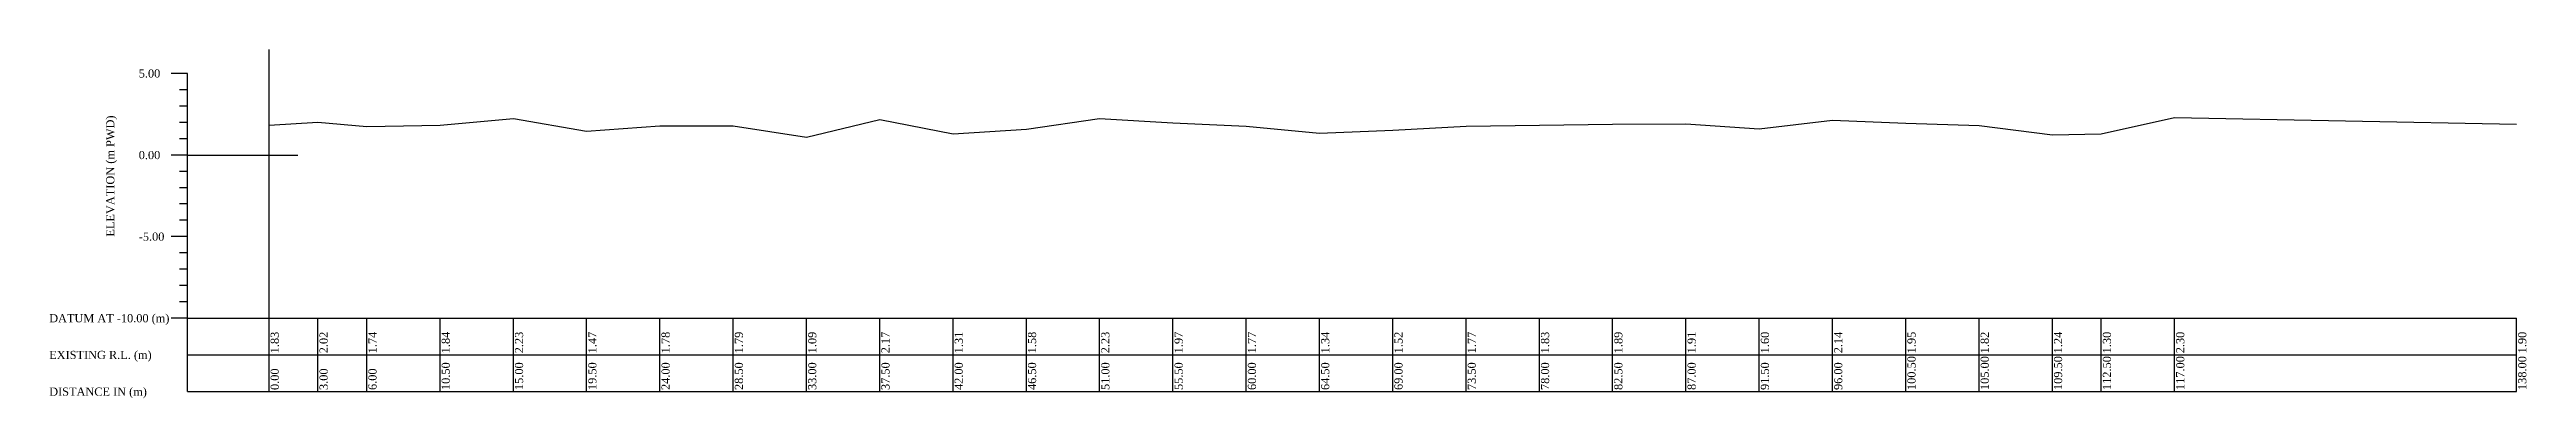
# Model space of a CAD drawing. Header units: metres. Extents: x -148477 to 168932, y -55673 to -2736.
# Drawn here: x -13441.5 to -13289.4, y -18040.1 to -18018.8 of the extents above; entities that cross this region are included whole.
import ezdxf

# ---------------------------------------------------------------- set-up
doc = ezdxf.new("R2010")
doc.units = ezdxf.units.M
doc.styles.add('liza', font='times.ttf', dxfattribs={"height": 2})

msp = doc.modelspace()

# ---------------------------------------------------------------- texts
at = {"color": 6, "linetype": 'Continuous', "lineweight": -3, "ltscale": 0.5, "char_height": 0.5, "attachment_point": 1, "style": 'liza'}
for s, insert, width in [('5.00', (-13436.0124, -18019.9691), 2), ('0.00', (-13436.0124, -18024.9691), 2), ('-5.00', (-13436.0124, -18029.9691), 2), ('DATUM AT -10.00 (m)', (-13441.5124, -18034.9691), 7.5), ('EXISTING R.L. (m)', (-13441.5124, -18037.2191), 7.5), ('DISTANCE IN (m)', (-13441.5124, -18039.4691), 7.5)]:
    msp.add_mtext(s, dxfattribs=dict(at, insert=insert, width=width))
at = {"color": 6, "linetype": 'Continuous', "lineweight": -3, "ltscale": 0.5, "char_height": 0.5, "attachment_point": 1, "rotation": 90, "style": 'liza'}
for s, insert, width in [('ELEVATION (m PWD)', (-13438.0124, -18030.2191), 10), ('1.83', (-13427.9124, -18037.3691), 2.15), ('2.02', (-13424.9124, -18037.3691), 2.15), ('1.74', (-13421.9124, -18037.3691), 2.15), ('1.84', (-13417.4124, -18037.3691), 2.15), ('2.23', (-13412.9124, -18037.3691), 2.15), ('1.47', (-13408.4124, -18037.3691), 2.15), ('1.78', (-13403.9124, -18037.3691), 2.15), ('1.79', (-13399.4124, -18037.3691), 2.15), ('1.09', (-13394.9124, -18037.3691), 2.15), ('2.17', (-13390.4124, -18037.3691), 2.15), ('1.31', (-13385.9124, -18037.3691), 2.15), ('1.58', (-13381.4124, -18037.3691), 2.15), ('2.23', (-13376.9124, -18037.3691), 2.15), ('1.97', (-13372.4124, -18037.3691), 2.15), ('1.77', (-13367.9124, -18037.3691), 2.15), ('1.34', (-13363.4124, -18037.3691), 2.15), ('1.52', (-13358.9124, -18037.3691), 2.15), ('1.77', (-13354.4124, -18037.3691), 2.15), ('1.83', (-13349.9124, -18037.3691), 2.15), ('1.89', (-13345.4124, -18037.3691), 2.15), ('1.91', (-13340.9124, -18037.3691), 2.15), ('1.60', (-13336.4124, -18037.3691), 2.15), ('2.14', (-13331.9124, -18037.3691), 2.15), ('1.95', (-13327.4124, -18037.3691), 2.15), ('1.82', (-13322.9124, -18037.3691), 2.15), ('1.24', (-13318.4124, -18037.3691), 2.15), ('1.30', (-13315.4124, -18037.3691), 2.15), ('2.30', (-13310.9124, -18037.3691), 2.15), ('1.90', (-13289.9124, -18037.3691), 2.15), ('100.50', (-13327.4124, -18039.6191), 2.15), ('105.00', (-13322.9124, -18039.6191), 2.15), ('109.50', (-13318.4124, -18039.6191), 2.15), ('112.50', (-13315.4124, -18039.6191), 2.15), ('117.00', (-13310.9124, -18039.6191), 2.15), ('138.00', (-13289.9124, -18039.6191), 2.15), ('0.00', (-13427.9124, -18039.6191), 2.15), ('3.00', (-13424.9124, -18039.6191), 2.15), ('6.00', (-13421.9124, -18039.6191), 2.15), ('10.50', (-13417.4124, -18039.6191), 2.15), ('15.00', (-13412.9124, -18039.6191), 2.15), ('19.50', (-13408.4124, -18039.6191), 2.15), ('24.00', (-13403.9124, -18039.6191), 2.15), ('28.50', (-13399.4124, -18039.6191), 2.15), ('33.00', (-13394.9124, -18039.6191), 2.15), ('37.50', (-13390.4124, -18039.6191), 2.15), ('42.00', (-13385.9124, -18039.6191), 2.15), ('46.50', (-13381.4124, -18039.6191), 2.15), ('51.00', (-13376.9124, -18039.6191), 2.15), ('55.50', (-13372.4124, -18039.6191), 2.15), ('60.00', (-13367.9124, -18039.6191), 2.15), ('64.50', (-13363.4124, -18039.6191), 2.15), ('69.00', (-13358.9124, -18039.6191), 2.15), ('73.50', (-13354.4124, -18039.6191), 2.15), ('78.00', (-13349.9124, -18039.6191), 2.15), ('82.50', (-13345.4124, -18039.6191), 2.15), ('87.00', (-13340.9124, -18039.6191), 2.15), ('91.50', (-13336.4124, -18039.6191), 2.15), ('96.00', (-13331.9124, -18039.6191), 2.15)]:
    msp.add_mtext(s, dxfattribs=dict(at, insert=insert, width=width))

# ---------------------------------------------------------------- linework, layer by layer
at = {"color": 6, "linetype": 'Continuous', "lineweight": -3, "ltscale": 0.5}
for p, q in [((-13428.0124, -18035.2191), (-13428.0124, -18018.7589)), ((-13433.0124, -18020.2191), (-13434.0124, -18020.2191)), ((-13433.0124, -18039.7191), (-13433.0124, -18020.2191)), ((-13433.0124, -18021.2191), (-13433.5124, -18021.2191)), ((-13433.0124, -18022.2191), (-13433.5124, -18022.2191)), ((-13433.0124, -18023.2191), (-13433.5124, -18023.2191)), ((-13433.0124, -18025.2191), (-13434.0124, -18025.2191)), ((-13433.0124, -18024.2191), (-13433.5124, -18024.2191)), ((-13433.0124, -18025.2191), (-13426.2548, -18025.2191)), ((-13433.0124, -18026.2191), (-13433.5124, -18026.2191)), ((-13433.0124, -18027.2191), (-13433.5124, -18027.2191)), ((-13433.0124, -18028.2191), (-13433.5124, -18028.2191)), ((-13433.0124, -18029.2191), (-13433.5124, -18029.2191)), ((-13433.0124, -18030.2191), (-13434.0124, -18030.2191)), ((-13433.0124, -18031.2191), (-13433.5124, -18031.2191)), ((-13433.0124, -18032.2191), (-13433.5124, -18032.2191)), ((-13433.0124, -18033.2191), (-13433.5124, -18033.2191)), ((-13433.0124, -18034.2191), (-13433.5124, -18034.2191)), ((-13433.0124, -18035.2191), (-13434.0124, -18035.2191)), ((-13433.0124, -18035.2191), (-13290.0124, -18035.2191)), ((-13428.0124, -18039.7191), (-13428.0124, -18035.2191)), ((-13425.0124, -18039.7191), (-13425.0124, -18035.2191)), ((-13422.0124, -18039.7191), (-13422.0124, -18035.2191)), ((-13417.5124, -18039.7191), (-13417.5124, -18035.2191)), ((-13413.0124, -18039.7191), (-13413.0124, -18035.2191)), ((-13408.5124, -18039.7191), (-13408.5124, -18035.2191)), ((-13404.0124, -18039.7191), (-13404.0124, -18035.2191)), ((-13399.5124, -18039.7191), (-13399.5124, -18035.2191)), ((-13395.0124, -18039.7191), (-13395.0124, -18035.2191)), ((-13390.5124, -18039.7191), (-13390.5124, -18035.2191)), ((-13386.0124, -18039.7191), (-13386.0124, -18035.2191)), ((-13381.5124, -18039.7191), (-13381.5124, -18035.2191)), ((-13377.0124, -18039.7191), (-13377.0124, -18035.2191)), ((-13372.5124, -18039.7191), (-13372.5124, -18035.2191)), ((-13368.0124, -18039.7191), (-13368.0124, -18035.2191)), ((-13363.5124, -18039.7191), (-13363.5124, -18035.2191)), ((-13359.0124, -18039.7191), (-13359.0124, -18035.2191)), ((-13354.5124, -18039.7191), (-13354.5124, -18035.2191)), ((-13350.0124, -18039.7191), (-13350.0124, -18035.2191)), ((-13345.5124, -18039.7191), (-13345.5124, -18035.2191)), ((-13341.0124, -18039.7191), (-13341.0124, -18035.2191)), ((-13336.5124, -18039.7191), (-13336.5124, -18035.2191)), ((-13332.0124, -18039.7191), (-13332.0124, -18035.2191)), ((-13327.5124, -18039.7191), (-13327.5124, -18035.2191)), ((-13323.0124, -18039.7191), (-13323.0124, -18035.2191)), ((-13318.5124, -18039.7191), (-13318.5124, -18035.2191)), ((-13315.5124, -18039.7191), (-13315.5124, -18035.2191)), ((-13311.0124, -18039.7191), (-13311.0124, -18035.2191)), ((-13290.0124, -18039.7191), (-13290.0124, -18035.2191)), ((-13433.0124, -18037.4691), (-13290.0124, -18037.4691)), ((-13433.0124, -18039.7191), (-13290.0124, -18039.7191))]:
    msp.add_line(p, q, dxfattribs=at)
msp.add_lwpolyline([(-13428.0124, -18023.3891), (-13425.0124, -18023.1991), (-13422.0124, -18023.4791), (-13417.5124, -18023.3791), (-13413.0124, -18022.9891), (-13408.5124, -18023.7491), (-13404.0124, -18023.4391), (-13399.5124, -18023.4291), (-13395.0124, -18024.1291), (-13390.5124, -18023.0491), (-13386.0124, -18023.9091), (-13381.5124, -18023.6391), (-13377.0124, -18022.9891), (-13372.5124, -18023.2491), (-13368.0124, -18023.4491), (-13363.5124, -18023.8791), (-13359.0124, -18023.6991), (-13354.5124, -18023.4491), (-13350.0124, -18023.3891), (-13345.5124, -18023.3291), (-13341.0124, -18023.3091), (-13336.5124, -18023.6191), (-13332.0124, -18023.0791), (-13327.5124, -18023.2691), (-13323.0124, -18023.3991), (-13318.5124, -18023.9791), (-13315.5124, -18023.9191), (-13311.0124, -18022.9191), (-13290.0124, -18023.3191)], dxfattribs=at)

msp.set_redraw_order([(e.dxf.handle, doc.entitydb.next_handle()) for e in msp.query("TEXT MTEXT ATTDEF DIMENSION ARC_DIMENSION")])  # texts and dimensions are drawn at this point

doc.saveas('drawing.dxf')
